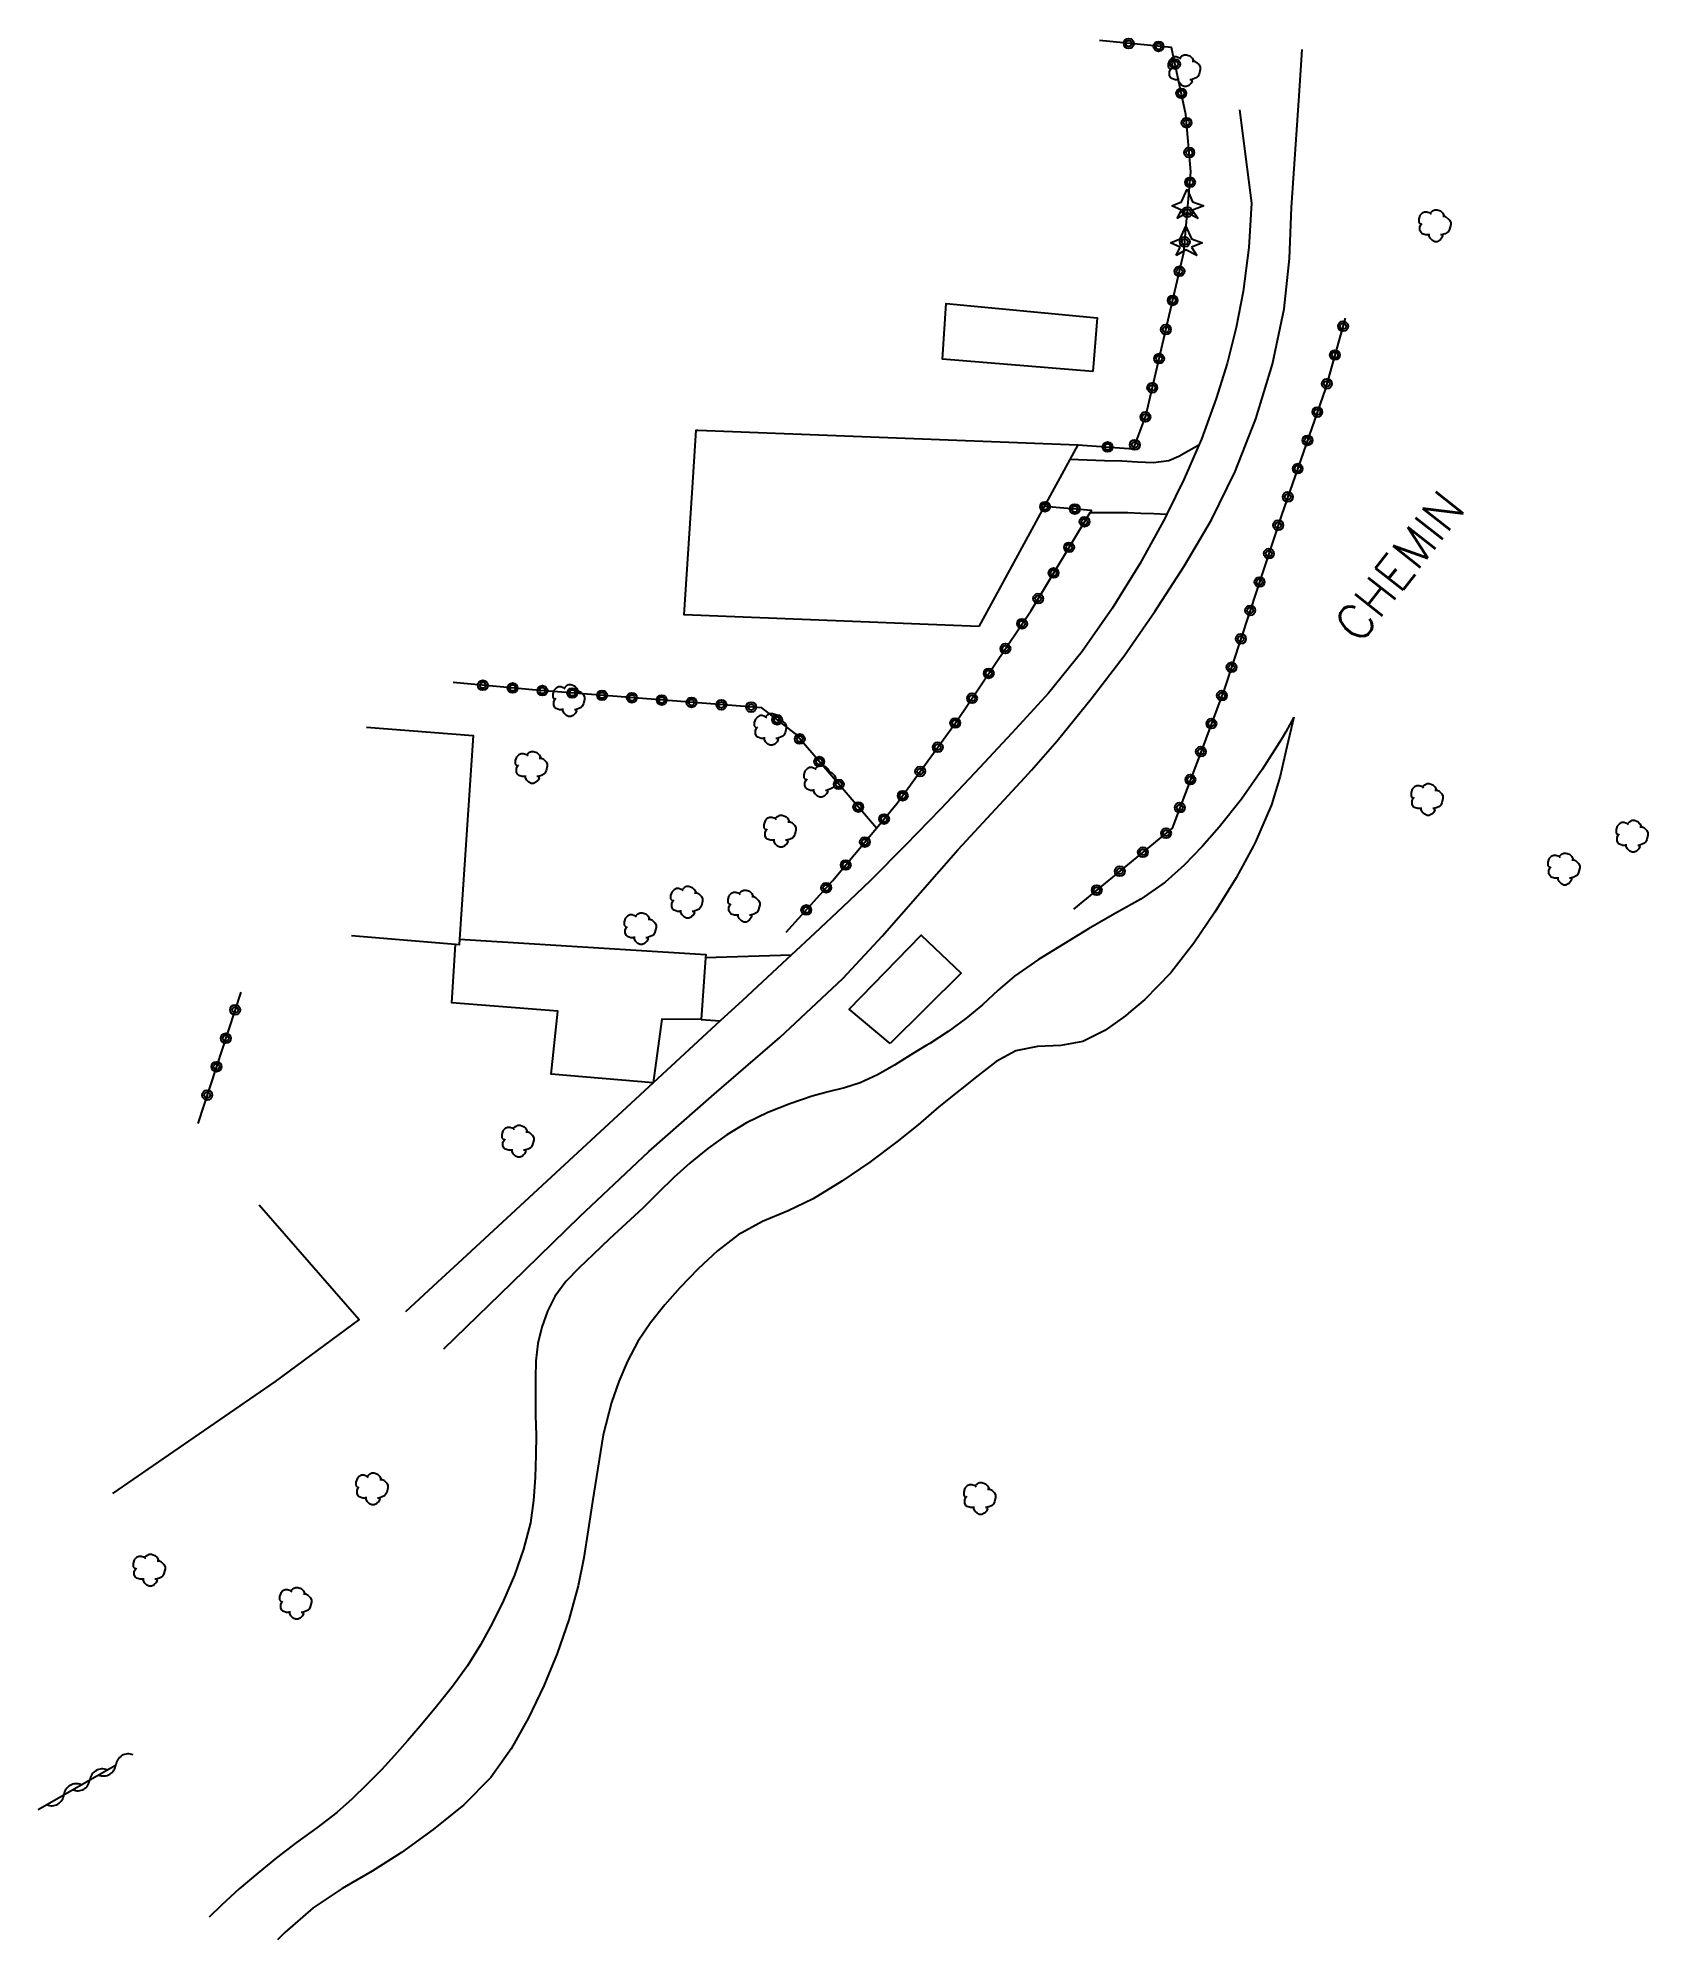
# Model space of a CAD drawing. Header units: millimetres. Extents: x 82000 to 83000, y 143000 to 143823.
# Drawn here: x 82326.3 to 82407, y 143504.9 to 143600.3 of the extents above; entities that cross this region are included whole.
import ezdxf

# ---------------------------------------------------------------- set-up
doc = ezdxf.new("R2010")
doc.units = ezdxf.units.MM
doc.layers.get('0').update_dxf_attribs({"linetype": 'CONTINUOUS'})
for name, color, linetype in [('W0017', 7, 'CONTINUOUS'), ('W0071', 7, 'CONTINUOUS'), ('W0101', 7, 'CONTINUOUS'), ('W0104', 1, 'CONTINUOUS'), ('W0211', 2, 'CONTINUOUS'), ('W0214', 2, 'CONTINUOUS'), ('W0300', 7, 'CONTINUOUS'), ('W0303', 7, 'CONTINUOUS'), ('W0310', 3, 'CONTINUOUS'), ('W0323', 7, 'CONTINUOUS'), ('W0989', 7, 'CONTINUOUS')]:
    doc.layers.add(name, color=color, linetype=linetype)
doc.styles.get("Standard").update_dxf_attribs({"font": 'romans.shx', "width": 0.85})

msp = doc.modelspace()

# ---------------------------------------------------------------- texts
at = {"layer": 'W0989'}
msp.add_text('CHEMIN', height=1.75, rotation=51.80016, dxfattribs=at).set_placement((82392.546, 143569.839))

# ---------------------------------------------------------------- blocks, each defined once
blk = doc.blocks.new('T300')
for p, q in [((-0.8, 0.514), (-0.857, 0.343)), ((-0.857, 0.343), (-0.857, 0.171)), ((-0.857, 0.171), (-0.743, 0.057)), ((-0.686, 0.629), (-0.8, 0.514)), ((-0.8, -0.057), (-0.743, 0.057)), ((-0.743, 0.057), (-0.686, 0.114)), ((-0.571, 0.686), (-0.686, 0.629)), ((-0.457, 0.686), (-0.571, 0.686)), ((-0.286, 0.629), (-0.457, 0.686)), ((-0.286, 0.629), (-0.171, 0.743)), ((-0.229, 0.571), (-0.286, 0.629)), ((-0.171, 0.743), (-0.057, 0.8)), ((-0.057, 0.8), (0.057, 0.8)), ((0.057, 0.8), (0.229, 0.743)), ((0.229, 0.743), (0.343, 0.629)), ((0.343, 0.629), (0.4, 0.514)), ((0.457, 0.457), (0.343, 0.457)), ((0.4, 0.514), (0.4, 0.457)), ((0.571, 0.4), (0.457, 0.457)), ((0.571, 0.4), (0.686, 0.286)), ((0.686, 0.286), (0.743, 0.171)), ((0.743, 0.057), (0.686, -0.171)), ((0.743, 0.171), (0.743, 0.057)), ((-0.8, -0.171), (-0.8, -0.057)), ((-0.8, -0.229), (-0.8, -0.171)), ((-0.743, -0.343), (-0.8, -0.229)), ((-0.686, -0.4), (-0.743, -0.343)), ((-0.514, -0.457), (-0.686, -0.4)), ((-0.4, -0.457), (-0.514, -0.457)), ((-0.4, -0.457), (-0.343, -0.457)), ((-0.343, -0.457), (-0.343, -0.4)), ((-0.343, -0.514), (-0.343, -0.457)), ((-0.286, -0.629), (-0.343, -0.514)), ((-0.171, -0.743), (-0.286, -0.629)), ((-0.057, -0.8), (-0.171, -0.743)), ((0.057, -0.8), (-0.057, -0.8)), ((0.171, -0.743), (0.057, -0.8)), ((0.229, -0.686), (0.171, -0.743)), ((0.286, -0.457), (0.229, -0.457)), ((0.286, -0.629), (0.229, -0.686)), ((0.457, -0.4), (0.286, -0.457)), ((0.343, -0.514), (0.286, -0.629)), ((0.343, -0.514), (0.343, -0.457)), ((0.571, -0.343), (0.457, -0.4)), ((0.629, -0.286), (0.571, -0.343)), ((0.686, -0.171), (0.629, -0.286))]:
    blk.add_line(p, q)
blk = doc.blocks.new('T303')
for p, q in [((-0.765, 0), (-0.278, 0.209)), ((-0.278, -0.209), (-0.765, 0)), ((-0.278, 0.209), (0, 0.835)), ((0, 0.835), (0.278, 0.209)), ((0.278, 0.209), (0.835, 0)), ((0.835, 0), (0.278, -0.209)), ((-0.487, -0.626), (-0.278, -0.209)), ((0, -0.348), (-0.487, -0.626)), ((0.557, -0.626), (0, -0.348)), ((0.278, -0.209), (0.557, -0.626))]:
    blk.add_line(p, q)
blk = doc.blocks.new('t323o')
at = {"color": 0, "linetype": 'Continuous'}
for radius in [0.25, 0.15]:
    blk.add_circle((0, 0), radius, dxfattribs=at)
blk = doc.blocks.new('t310o')
at = {"color": 0, "linetype": 'Continuous'}
for centre, start, end in [((-0.5, 0.375), 216.8699, 323.1304), ((0.5, -0.375), 36.8699, 143.1303)]:
    blk.add_arc(centre, 0.625, start, end, dxfattribs=at)

# ---------------------------------------------------------------- linework, layer by layer
at = {"layer": 'W0017'}
for points in [[(82384.481, 143579.859), (82383.986, 143579.576), (82383.491, 143579.293), (82382.979, 143579.081), (82382.217, 143578.981), (82381.42, 143579.019), (82380.624, 143579.066), (82379.757, 143579.086), (82378.889, 143579.117), (82378.021, 143579.149)], [(82379.039, 143576.492), (82379.67, 143576.491), (82380.302, 143576.49), (82380.933, 143576.482), (82381.584, 143576.462), (82382.236, 143576.436), (82382.887, 143576.409)], [(82364.048, 143554.289), (82359.748, 143554.158)], [(82359.533, 143551.061), (82360.493, 143550.994)]]:
    msp.add_lwpolyline(points, dxfattribs=at)
at = {"layer": 'W0071'}
for points in [[(82346.624, 143534.54), (82350.039, 143537.859), (82353.454, 143541.177), (82356.912, 143544.449), (82360.178, 143547.32), (82363.481, 143550.152), (82366.645, 143553.124), (82368.408, 143555.02), (82368.61, 143555.238), (82370.513, 143557.415), (82372.422, 143559.585), (82374.088, 143561.39), (82375.759, 143563.193), (82376.092, 143563.572), (82377.377, 143565.038), (82379.09, 143567.14), (82380.737, 143569.296), (82382.288, 143571.516), (82383.755, 143573.79), (82385.125, 143576.128), (82386.313, 143578.545), (82387.345, 143581.192), (82388.175, 143583.925), (82388.765, 143586.7), (82389.042, 143589.225), (82389.126, 143591.782), (82389.126, 143591.782), (82389.519, 143597.386), (82389.675, 143599.702)], [(82386.524, 143596.678), (82387.131, 143592.008), (82386.992, 143589.778), (82386.708, 143587.57), (82386.355, 143585.76), (82385.902, 143583.966), (82385.363, 143582.201), (82384.614, 143580.165), (82384.481, 143579.859), (82383.747, 143578.169), (82382.887, 143576.409), (82382.794, 143576.218), (82381.535, 143573.914), (82380.148, 143571.675), (82378.645, 143569.524), (82376.943, 143567.425), (82375.115, 143565.419), (82373.257, 143563.44), (82371.534, 143561.606), (82369.784, 143559.797), (82368.004, 143558.019), (82366.624, 143556.694), (82365.227, 143555.386), (82364.048, 143554.289), (82363.826, 143554.082), (82361.598, 143552.012), (82360.493, 143550.994), (82359.362, 143549.952), (82357.127, 143547.891)], [(82357.127, 143547.891), (82347.338, 143538.826), (82346.32, 143537.884), (82344.715, 143536.397)]]:
    msp.add_lwpolyline(points, dxfattribs=at)
at = {"layer": 'W0101'}
for points in [[(82342.75, 143565.729), (82348.105, 143565.304), (82347.413, 143555.091), (82347.394, 143554.806), (82347.208, 143554.819), (82342.001, 143555.263)], [(82337.365, 143541.763), (82342.386, 143536.018), (82338.165, 143532.903), (82330.016, 143527.288)]]:
    msp.add_lwpolyline(points, dxfattribs=at)
at = {"layer": 'W0104'}
for points in [[(82379.173, 143583.557), (82371.631, 143584.171), (82371.822, 143586.963), (82379.382, 143586.255)], [(82373.453, 143570.764), (82358.677, 143571.349), (82359.078, 143577.483), (82359.284, 143580.623), (82359.371, 143580.62), (82378.419, 143579.879), (82378.021, 143579.149), (82376.732, 143576.783)], [(82369.015, 143549.858), (82366.963, 143551.576), (82370.557, 143555.299), (82372.577, 143553.388)]]:
    msp.add_lwpolyline(points, close=True, dxfattribs=at)
msp.add_lwpolyline([(82347.413, 143555.091), (82359.76, 143554.327), (82359.748, 143554.158), (82359.533, 143551.061), (82357.559, 143551.076), (82357.127, 143547.891), (82352.018, 143548.327), (82352.34, 143551.484), (82347.027, 143551.903), (82347.208, 143554.819)], dxfattribs=at)
at = {"layer": 'W0211'}
msp.add_lwpolyline([(82389.254, 143566.216), (82389.048, 143565.852), (82388.842, 143565.487), (82388.632, 143565.126), (82387.67, 143563.597), (82387.124, 143562.824), (82386.627, 143562.119), (82385.5, 143560.711), (82384.65, 143559.741), (82383.758, 143558.806), (82382.804, 143557.948), (82381.576, 143557.099), (82380.265, 143556.355), (82378.96, 143555.602), (82377.704, 143554.841), (82376.453, 143554.071), (82375.252, 143553.234), (82374.43, 143552.536), (82373.636, 143551.802), (82372.812, 143551.106), (82371.917, 143550.464), (82370.992, 143549.861), (82370.812, 143549.751), (82370.05, 143549.285), (82369.22, 143548.78), (82368.378, 143548.295), (82367.51, 143547.887), (82366.713, 143547.635), (82365.899, 143547.44), (82365.094, 143547.219), (82363.973, 143546.834), (82362.87, 143546.397), (82361.81, 143545.88), (82360.821, 143545.273), (82359.872, 143544.589), (82358.962, 143543.86), (82358.157, 143543.134), (82357.385, 143542.369), (82356.61, 143541.607), (82355.771, 143540.833), (82354.93, 143540.062), (82354.11, 143539.269), (82353.421, 143538.605), (82352.747, 143537.926), (82352.188, 143537.178), (82351.822, 143536.429), (82351.545, 143535.626), (82351.348, 143534.807), (82351.248, 143533.947), (82351.233, 143533.069), (82351.232, 143532.192), (82351.234, 143531.203), (82351.253, 143530.213), (82351.247, 143529.225), (82351.208, 143528.086), (82351.134, 143526.947), (82350.976, 143525.827), (82350.633, 143524.496), (82350.166, 143523.19), (82349.622, 143521.919), (82349.078, 143520.8), (82348.472, 143519.709), (82347.812, 143518.654), (82347.066, 143517.614), (82346.262, 143516.612), (82345.437, 143515.628), (82344.806, 143514.881), (82344.163, 143514.143), (82343.5, 143513.425), (82342.775, 143512.693), (82342.028, 143511.983), (82341.258, 143511.299), (82340.268, 143510.52), (82339.245, 143509.78), (82338.239, 143509.019), (82337.296, 143508.251), (82336.368, 143507.464), (82335.475, 143506.641), (82334.861, 143506.049)], dxfattribs=at)
at = {"layer": 'W0214'}
msp.add_lwpolyline([(82389.254, 143566.216), (82388.908, 143564.74), (82388.563, 143563.265), (82388.124, 143561.825), (82387.329, 143559.965), (82387.224, 143559.77), (82386.366, 143558.169), (82385.29, 143556.447), (82384.231, 143554.891), (82383.251, 143553.623), (82383.077, 143553.398), (82381.773, 143552.068), (82381.083, 143551.487), (82380.806, 143551.254), (82379.771, 143550.513), (82378.665, 143549.958), (82377.564, 143549.756), (82376.404, 143549.704), (82375.309, 143549.489), (82374.333, 143548.957), (82373.421, 143548.26), (82372.526, 143547.542), (82371.459, 143546.679), (82370.415, 143545.784), (82369.349, 143544.919), (82367.989, 143543.911), (82366.595, 143542.95), (82365.155, 143542.069), (82363.896, 143541.471), (82362.607, 143540.927), (82361.394, 143540.269), (82360.352, 143539.468), (82359.38, 143538.563), (82358.466, 143537.604), (82357.705, 143536.75), (82356.988, 143535.855), (82356.355, 143534.91), (82355.841, 143533.929), (82355.406, 143532.9), (82355.034, 143531.852), (82354.621, 143530.225), (82354.349, 143528.555), (82354.09, 143526.883), (82353.866, 143525.471), (82353.65, 143524.057), (82353.367, 143522.66), (82352.894, 143520.954), (82352.318, 143519.274), (82351.64, 143517.641), (82350.875, 143516.037), (82350.006, 143514.48), (82348.989, 143513.048), (82347.636, 143511.669), (82346.102, 143510.442), (82344.513, 143509.291), (82343.043, 143508.352), (82341.529, 143507.474), (82340.086, 143506.505), (82338.659, 143505.271), (82338.287, 143504.9)], dxfattribs=at)
at = {"layer": 'W0310'}
msp.add_lwpolyline([(82326.283, 143511.435), (82329.941, 143513.538), (82330.203, 143513.689)], dxfattribs=at)
at = {"layer": 'W0323'}
for points in [[(82378.419, 143579.879), (82381.204, 143579.687), (82381.808, 143581.288), (82381.828, 143581.34), (82383.734, 143589.52), (82384.095, 143593.575), (82383.834, 143596.452), (82383.123, 143599.801), (82379.509, 143600.153)], [(82391.833, 143586.229), (82390.842, 143582.71), (82388.632, 143576.354), (82385.776, 143567.656), (82384.664, 143564.693), (82383.146, 143560.652), (82378.208, 143556.595)], [(82363.801, 143555.439), (82366.123, 143558.023), (82368.323, 143560.659), (82369.363, 143561.904), (82372.331, 143566.009), (82376.073, 143571.576), (82379.039, 143576.492), (82379.102, 143576.597), (82376.732, 143576.783)], [(82368.323, 143560.659), (82364.257, 143565.39), (82362.577, 143566.686), (82351.261, 143567.58), (82347.093, 143567.961)], [(82336.457, 143552.439), (82334.299, 143545.843)]]:
    msp.add_lwpolyline(points, dxfattribs=at)

# ---------------------------------------------------------------- block references
at = {"layer": 'W0300'}
for p in [(82383.814, 143598.647), (82396.376, 143590.868), (82352.946, 143567.056), (82363.053, 143565.614), (82351.071, 143563.702), (82365.534, 143563.01), (82395.986, 143562.095), (82363.537, 143560.505), (82406.265, 143560.252), (82402.841, 143558.604), (82358.861, 143556.941), (82361.725, 143556.749), (82356.526, 143555.619), (82350.396, 143544.959), (82343.079, 143527.519), (82373.555, 143527.039), (82331.91, 143523.444), (82339.25, 143521.781)]:
    msp.add_blockref('T300', p, dxfattribs=at)
at = {"layer": 'W0303'}
for p in [(82383.896, 143591.864), (82383.836, 143590.006)]:
    msp.add_blockref('T303', p, dxfattribs=at)
at = {"layer": 'W0310'}
for p, rotation in [((82330.184, 143513.678), 29.95639060008375), ((82328.884, 143512.93), 29.90116398389499), ((82327.583, 143512.182), 29.90116398389499)]:
    msp.add_blockref('t310o', p, dxfattribs=dict(at, rotation=rotation))
at = {"layer": 'W0323'}
for p, rotation in [((82380.974, 143600.01), 174.4369951385927), ((82382.467, 143599.865), 174.4369951385927), ((82383.298, 143598.978), 101.9860543064994), ((82383.609, 143597.511), 101.9860543064994), ((82383.872, 143596.036), 95.18365497415445), ((82384.007, 143594.542), 95.18365497415445), ((82384.048, 143593.048), 84.91260395885497), ((82383.915, 143591.554), 84.91260395885497), ((82383.782, 143590.06), 84.91260395885497), ((82383.517, 143588.587), 76.88369287787057), ((82383.176, 143587.127), 76.88369287787057), ((82382.836, 143585.666), 76.88369287787057), ((82391.721, 143585.832), 254.2770032507736), ((82391.314, 143584.388), 254.2770032507736), ((82382.496, 143584.205), 76.88369287787057), ((82382.155, 143582.744), 76.88369287787057), ((82390.908, 143582.944), 254.2770032507736), ((82390.429, 143581.523), 250.8272856008799), ((82381.807, 143581.285), 69.33030393017366), ((82379.915, 143579.776), 356.0562258843727), ((82381.278, 143579.882), 69.33030393017366), ((82389.937, 143580.106), 250.8272856008799), ((82389.444, 143578.69), 250.8272856008799), ((82376.776, 143576.78), 175.5125672218287), ((82388.951, 143577.273), 250.8272856008799), ((82378.271, 143576.662), 175.5125672218287), ((82378.758, 143576.026), 58.89590520025633), ((82388.468, 143575.853), 251.8223361951285), ((82377.983, 143574.741), 58.89590520025633), ((82388, 143574.428), 251.8223361951285), ((82377.208, 143573.457), 58.89590520025633), ((82387.532, 143573.003), 251.8223361951285), ((82376.433, 143572.173), 58.89590520025633), ((82387.064, 143571.578), 251.8223361951285), ((82375.625, 143570.91), 56.09197976414611), ((82386.596, 143570.152), 251.8223361951285), ((82374.788, 143569.665), 56.09197976414611), ((82373.951, 143568.42), 56.09197976414611), ((82386.128, 143568.727), 251.8223361951285), ((82348.587, 143567.824), 174.784126477441), ((82350.08, 143567.688), 174.784126477441), ((82351.574, 143567.555), 175.4828335191501), ((82353.07, 143567.437), 175.4828335191501), ((82354.565, 143567.319), 175.4828335191501), ((82356.06, 143567.201), 175.4828335191501), ((82373.115, 143567.175), 56.09197976414611), ((82385.645, 143567.307), 249.4291222934834), ((82357.556, 143567.083), 175.4828335191501), ((82359.051, 143566.965), 175.4828335191501), ((82360.546, 143566.846), 175.4828335191501), ((82362.042, 143566.728), 175.4828335191501), ((82363.34, 143566.098), 142.3523793603546), ((82372.275, 143565.932), 54.13229164888892), ((82385.118, 143565.903), 249.4291222934834), ((82364.479, 143565.131), 130.6770075570582), ((82371.396, 143564.716), 54.13229164888892), ((82384.591, 143564.499), 249.4113315158104), ((82365.457, 143563.994), 130.6770075570582), ((82370.517, 143563.501), 54.13229164888892), ((82366.435, 143562.856), 130.6770075570582), ((82384.064, 143563.094), 249.4113315158104), ((82367.413, 143561.718), 130.6770075570582), ((82369.639, 143562.285), 54.13229164888892), ((82383.536, 143561.69), 249.4113315158104), ((82368.703, 143561.114), 50.12659652491713), ((82367.742, 143559.962), 50.15169638353865), ((82382.844, 143560.404), 219.4061038553338), ((82366.78, 143558.811), 50.15169638353865), ((82381.685, 143559.452), 219.4061038553338), ((82365.806, 143557.67), 48.05691963736864), ((82380.526, 143558.499), 219.4061038553338), ((82379.367, 143557.547), 219.4061038553338), ((82364.804, 143556.555), 48.05691963736864), ((82336.165, 143551.546), 251.8835608415962), ((82335.698, 143550.12), 251.8835608415962), ((82335.232, 143548.694), 251.8835608415962), ((82334.765, 143547.269), 251.8835608415962)]:
    msp.add_blockref('t323o', p, dxfattribs=dict(at, rotation=rotation))

msp.set_redraw_order([(e.dxf.handle, doc.entitydb.next_handle()) for e in msp.query("TEXT MTEXT ATTDEF DIMENSION ARC_DIMENSION")])  # texts and dimensions are drawn at this point

doc.saveas('drawing.dxf')
